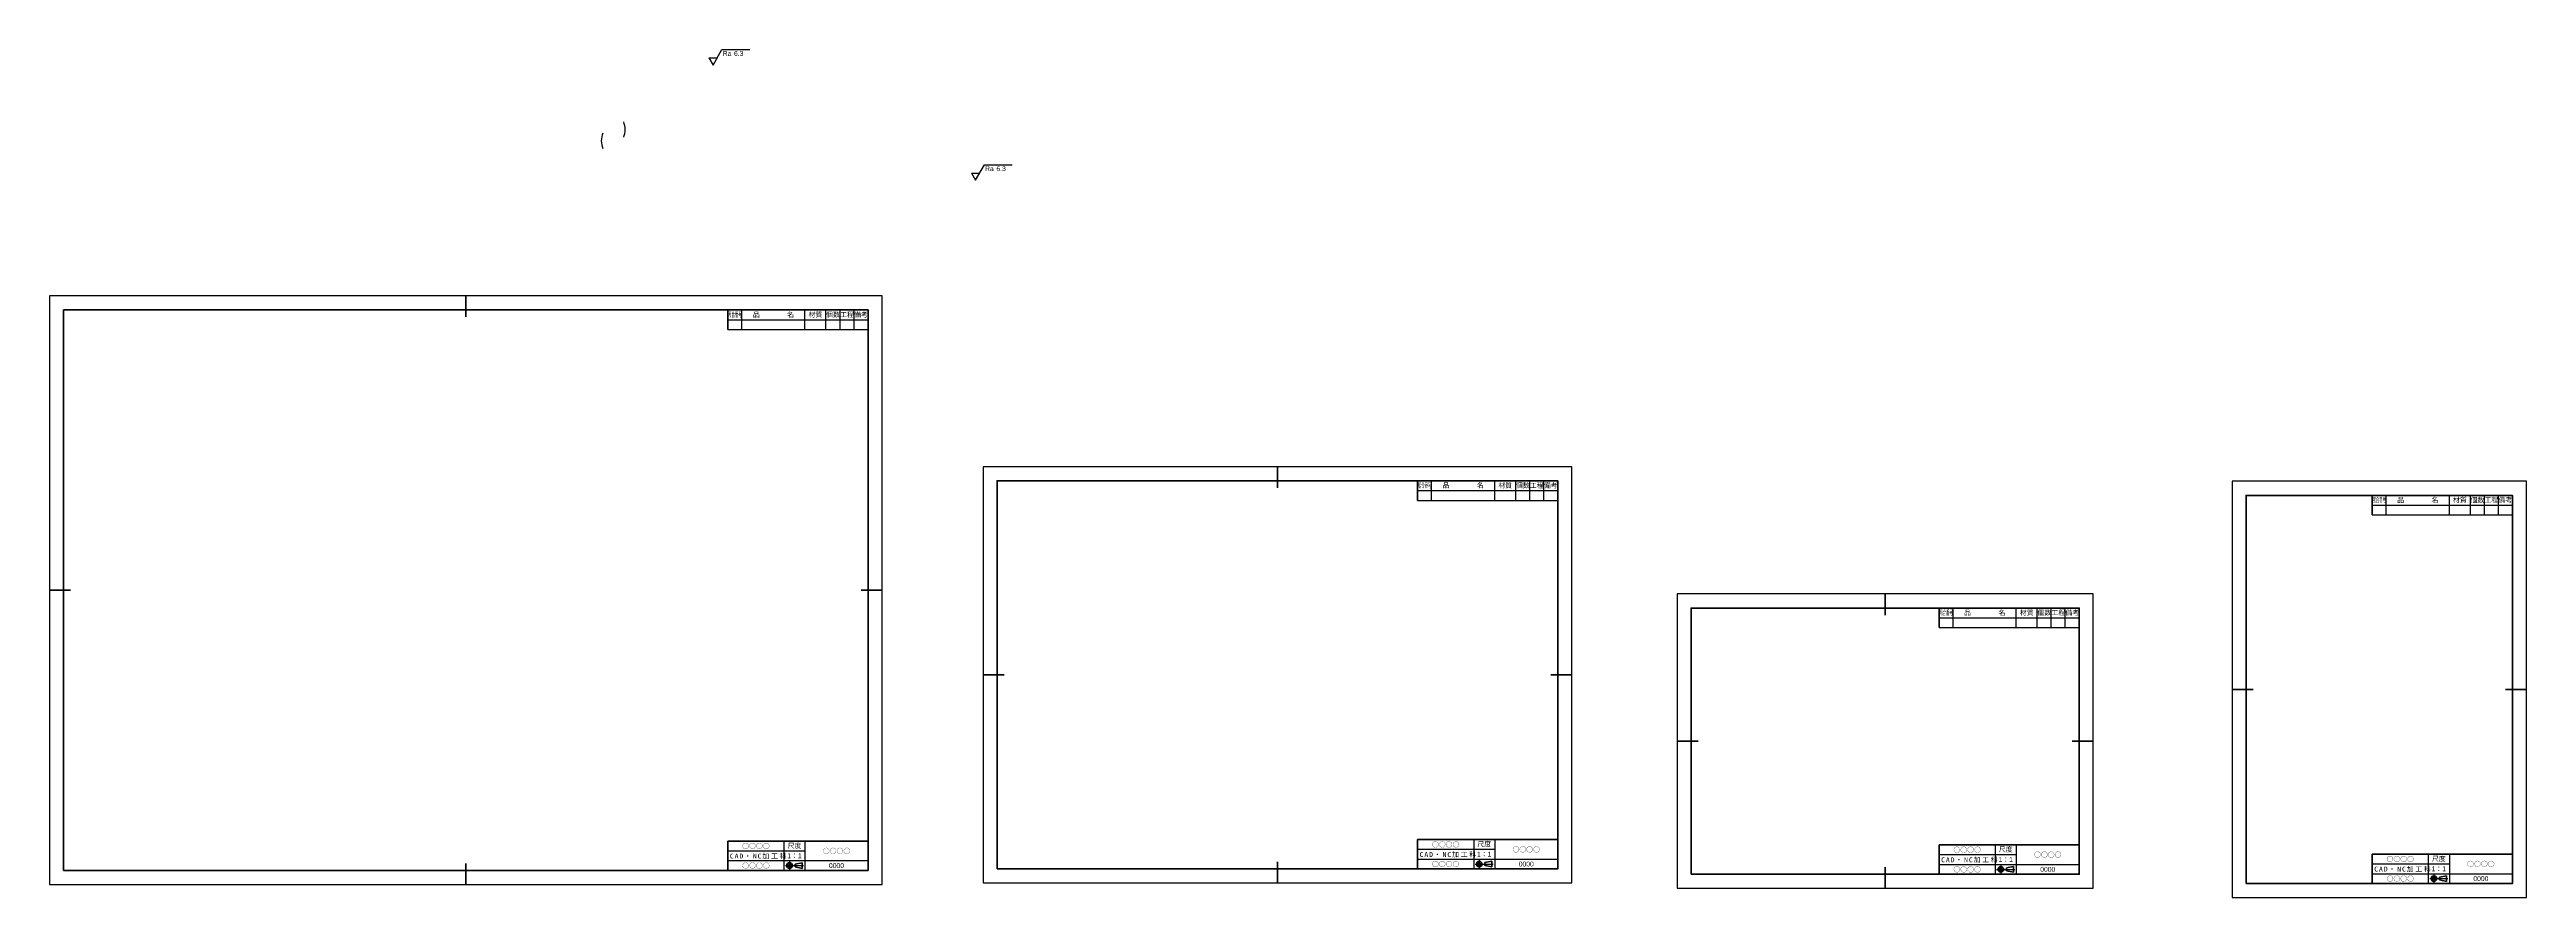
# Model space of a CAD drawing. Header units: millimetres. Extents: x -193 to 1574, y 95 to 700.
import ezdxf
from ezdxf.enums import TextEntityAlignment as Align

# ---------------------------------------------------------------- set-up
doc = ezdxf.new("R2010")
doc.units = ezdxf.units.MM
doc.linetypes.add('CENTER2', pattern=[28.575, 19.05, -3.175, 3.175, -3.175])
doc.layers.get('0').update_dxf_attribs({"lineweight": 25})
for name, color, linetype, lineweight in [('01外径線', 7, 'Continuous', 50), ('02図枠', 7, 'Continuous', 50), ('03細線', 6, 'Continuous', 25), ('05中心線', 1, 'CENTER2', 25), ('08注記', 7, 'Continuous', 25)]:
    doc.layers.add(name, color=color, linetype=linetype, lineweight=lineweight)
doc.styles.add('MSゴシック-3.5', font='MS Gothic.ttf')
doc.styles.add('横文字', font='MS PGothic.ttf')

# ---------------------------------------------------------------- blocks, each defined once
blk = doc.blocks.new('図枠Ａ２')
blk.add_lwpolyline([(0, 0), (594, 0), (594, 420), (0, 420)], close=True)
at = {"layer": '01外径線'}
for p, q in [((532, 14.5), (537, 15.5)), ((532, 14.5), (532, 12.5)), ((532, 12.5), (537, 11.5)), ((537, 15.5), (537, 11.5))]:
    blk.add_line(p, q, dxfattribs=at)
for radius in [2, 1]:
    blk.add_circle((528, 13.5), radius, dxfattribs=at)
at = {"layer": '02図枠'}
for p, q in [((297, 420), (297, 405)), ((484, 396), (484, 410)), ((0, 210), (15, 210)), ((594, 210), (579, 210)), ((484, 31), (584, 31)), ((484, 31), (484, 10)), ((297, 0), (297, 15))]:
    blk.add_line(p, q, dxfattribs=at)
blk.add_lwpolyline([(10, 10), (584, 10), (584, 410), (10, 410)], close=True, dxfattribs=at)
at = {"layer": '03細線'}
for p, q in [((494, 396), (494, 410)), ((539, 396), (539, 410)), ((554, 396), (554, 410)), ((564, 396), (564, 410)), ((574, 396), (574, 410)), ((484, 403), (584, 403)), ((484, 396), (584, 396)), ((484, 24), (539, 24)), ((524, 31), (524, 10)), ((539, 31), (539, 10)), ((484, 17), (584, 17))]:
    blk.add_line(p, q, dxfattribs=at)
at = {"layer": '05中心線'}
for p, q in [((525, 13.5), (538, 13.5)), ((528, 16.5), (528, 10.5))]:
    blk.add_line(p, q, dxfattribs=at)
at = {"style": '横文字'}
for tag, p in [('作成日', (504, 27.5)), ('尺度', (531.5, 20.5)), ('図名（名称）', (561.5, 24)), ('氏名', (504, 13.5)), ('図番', (561.5, 13.5))]:
    blk.add_attdef(tag, text='', height=3.5, dxfattribs=at).set_placement(p, align=Align.MIDDLE)
at = {"layer": '08注記', "char_height": 3.5, "attachment_point": 5, "style": 'MSゴシック-3.5'}
for s, width, insert in [('{\\W0.5;照合番号}', 9.877, (489, 406.5)), ('品\u3000\u3000\u3000\u3000名', 44.882, (516.5, 406.5)), ('材質', 14.972, (546.5, 406.5)), ('個数', 9.982, (559, 406.5)), ('工程', 9.982, (569, 406.5)), ('備考', 9.982, (579, 406.5)), ('{\\T1.25;CAD・NC加工科}', 47.63, (506.2, 20.1)), ('尺度', 14.657, (531.5, 27.5))]:
    blk.add_mtext_dynamic_manual_height_columns(s, width=width, gutter_width=17.5, heights=[0], dxfattribs=dict(at, insert=insert))
blk = doc.blocks.new('図枠Ａ３')
blk.add_lwpolyline([(0, 0), (420, 0), (420, 297), (0, 297)], close=True)
at = {"layer": '01外径線'}
for p, q in [((358, 14.5), (363, 15.5)), ((358, 14.5), (358, 12.5)), ((358, 12.5), (363, 11.5)), ((363, 15.5), (363, 11.5))]:
    blk.add_line(p, q, dxfattribs=at)
for radius in [2, 1]:
    blk.add_circle((354, 13.5), radius, dxfattribs=at)
at = {"layer": '02図枠'}
for p, q in [((210, 297), (210, 282)), ((310, 273), (310, 287)), ((0, 148.5), (15, 148.5)), ((420, 148.5), (405, 148.5)), ((310, 31), (410, 31)), ((310, 31), (310, 10)), ((210, 0), (210, 15))]:
    blk.add_line(p, q, dxfattribs=at)
blk.add_lwpolyline([(10, 10), (410, 10), (410, 287), (10, 287)], close=True, dxfattribs=at)
at = {"layer": '03細線'}
for p, q in [((320, 273), (320, 287)), ((365, 273), (365, 287)), ((380, 273), (380, 287)), ((390, 273), (390, 287)), ((400, 273), (400, 287)), ((310, 280), (410, 280)), ((310, 273), (410, 273)), ((310, 24), (365, 24)), ((350, 31), (350, 10)), ((365, 31), (365, 10)), ((310, 17), (410, 17))]:
    blk.add_line(p, q, dxfattribs=at)
at = {"layer": '05中心線'}
for p, q in [((351, 13.5), (364, 13.5)), ((354, 16.5), (354, 10.5))]:
    blk.add_line(p, q, dxfattribs=at)
at = {"style": '横文字'}
for tag, p in [('作成日', (330, 27.5)), ('尺度', (357.5, 20.5)), ('図名（名称）', (387.5, 24)), ('氏名', (330, 13.5)), ('図番', (387.5, 13.5))]:
    blk.add_attdef(tag, text='', height=3.5, dxfattribs=at).set_placement(p, align=Align.MIDDLE)
at = {"layer": '08注記', "char_height": 3.5, "attachment_point": 5, "style": 'MSゴシック-3.5'}
for s, width, insert in [('{\\W0.5;照合番号}', 9.877, (315, 283.5)), ('品\u3000\u3000\u3000\u3000名', 44.882, (342.5, 283.5)), ('材質', 14.972, (372.5, 283.5)), ('個数', 9.982, (385, 283.5)), ('工程', 9.982, (395, 283.5)), ('備考', 9.982, (405, 283.5)), ('{\\T1.25;CAD・NC加工科}', 47.63, (332.2, 20.1)), ('尺度', 14.657, (357.5, 27.5))]:
    blk.add_mtext_dynamic_manual_height_columns(s, width=width, gutter_width=17.5, heights=[0], dxfattribs=dict(at, insert=insert))
blk = doc.blocks.new('図枠Ａ４(横)')
blk.add_lwpolyline([(0, 0), (297, 0), (297, 210), (0, 210)], close=True)
at = {"layer": '01外径線'}
for p, q in [((235, 14.5), (240, 15.5)), ((235, 14.5), (235, 12.5)), ((235, 12.5), (240, 11.5)), ((240, 15.5), (240, 11.5))]:
    blk.add_line(p, q, dxfattribs=at)
for radius in [2, 1]:
    blk.add_circle((231, 13.5), radius, dxfattribs=at)
at = {"layer": '02図枠'}
for p, q in [((148.5, 210), (148.5, 195)), ((187, 186), (187, 200)), ((0, 105), (15, 105)), ((297, 105), (282, 105)), ((187, 31), (287, 31)), ((187, 31), (187, 10)), ((148.5, 0), (148.5, 15))]:
    blk.add_line(p, q, dxfattribs=at)
blk.add_lwpolyline([(10, 10), (287, 10), (287, 200), (10, 200)], close=True, dxfattribs=at)
at = {"layer": '03細線'}
for p, q in [((197, 186), (197, 200)), ((242, 186), (242, 200)), ((257, 186), (257, 200)), ((267, 186), (267, 200)), ((277, 186), (277, 200)), ((187, 193), (287, 193)), ((187, 186), (287, 186)), ((187, 24), (242, 24)), ((227, 31), (227, 10)), ((242, 31), (242, 10)), ((187, 17), (287, 17))]:
    blk.add_line(p, q, dxfattribs=at)
at = {"layer": '05中心線'}
for p, q in [((228, 13.5), (241, 13.5)), ((231, 16.5), (231, 10.5))]:
    blk.add_line(p, q, dxfattribs=at)
at = {"style": '横文字'}
for tag, p in [('作成日', (207, 27.5)), ('尺度', (234.5, 20.5)), ('図名（名称）', (264.5, 24)), ('氏名', (207, 13.5)), ('図番', (264.5, 13.5))]:
    blk.add_attdef(tag, text='', height=3.5, dxfattribs=at).set_placement(p, align=Align.MIDDLE)
at = {"layer": '08注記', "char_height": 3.5, "attachment_point": 5, "style": 'MSゴシック-3.5'}
for s, width, insert in [('{\\W0.5;照合番号}', 9.877, (192, 196.5)), ('品\u3000\u3000\u3000\u3000名', 44.882, (219.5, 196.5)), ('材質', 14.972, (249.5, 196.5)), ('個数', 9.982, (262, 196.5)), ('工程', 9.982, (272, 196.5)), ('備考', 9.982, (282, 196.5)), ('{\\T1.25;CAD・NC加工科}', 47.63, (209.2, 20.1)), ('尺度', 14.657, (234.5, 27.5))]:
    blk.add_mtext_dynamic_manual_height_columns(s, width=width, gutter_width=17.5, heights=[0], dxfattribs=dict(at, insert=insert))
blk = doc.blocks.new('図枠Ａ４(縦)')
blk.add_lwpolyline([(0, 0), (210, 0), (210, 297), (0, 297)], close=True)
at = {"layer": '01外径線'}
for p, q in [((148, 14.5), (153, 15.5)), ((148, 14.5), (148, 12.5)), ((148, 12.5), (153, 11.5)), ((153, 15.5), (153, 11.5))]:
    blk.add_line(p, q, dxfattribs=at)
for radius in [2, 1]:
    blk.add_circle((144, 13.5), radius, dxfattribs=at)
at = {"layer": '02図枠'}
for p, q in [((100, 273), (100, 287)), ((0, 148.5), (15, 148.5)), ((210, 148.5), (195, 148.5)), ((100, 31), (200, 31)), ((100, 31), (100, 10))]:
    blk.add_line(p, q, dxfattribs=at)
blk.add_lwpolyline([(10, 10), (200, 10), (200, 287), (10, 287)], close=True, dxfattribs=at)
at = {"layer": '03細線'}
for p, q in [((110, 273), (110, 287)), ((155, 273), (155, 287)), ((170, 273), (170, 287)), ((180, 273), (180, 287)), ((190, 273), (190, 287)), ((100, 280), (200, 280)), ((100, 273), (200, 273)), ((100, 24), (155, 24)), ((140, 31), (140, 10)), ((155, 31), (155, 10)), ((100, 17), (200, 17))]:
    blk.add_line(p, q, dxfattribs=at)
at = {"layer": '05中心線'}
for p, q in [((141, 13.5), (154, 13.5)), ((144, 16.5), (144, 10.5))]:
    blk.add_line(p, q, dxfattribs=at)
at = {"style": '横文字'}
for tag, p in [('作成日', (120, 27.5)), ('尺度', (147.5, 20.5)), ('図名（名称）', (177.5, 24)), ('氏名', (120, 13.5)), ('図番', (177.5, 13.5))]:
    blk.add_attdef(tag, text='', height=3.5, dxfattribs=at).set_placement(p, align=Align.MIDDLE)
at = {"layer": '08注記', "char_height": 3.5, "attachment_point": 5, "style": 'MSゴシック-3.5'}
for s, width, insert in [('{\\W0.5;照合番号}', 9.877, (105, 283.5)), ('品\u3000\u3000\u3000\u3000名', 44.882, (132.5, 283.5)), ('材質', 14.972, (162.5, 283.5)), ('個数', 9.982, (175, 283.5)), ('工程', 9.982, (185, 283.5)), ('備考', 9.982, (195, 283.5)), ('{\\T1.25;CAD・NC加工科}', 47.63, (122.2, 20.1)), ('尺度', 14.657, (147.5, 27.5))]:
    blk.add_mtext_dynamic_manual_height_columns(s, width=width, gutter_width=17.5, heights=[0], dxfattribs=dict(at, insert=insert))
blk = doc.blocks.new('表面性状')
at = {"linetype": 'ByBlock', "lineweight": -2}
for p, q in [((-2.9, 5), (2.9, 5)), ((6.4, 11), (26.3, 11))]:
    blk.add_line(p, q, dxfattribs=at)
at = {"color": 0, "linetype": 'ByBlock', "lineweight": -2}
for p, q in [((-2.9, 5), (0, 0)), ((0, 0), (6.4, 11))]:
    blk.add_line(p, q, dxfattribs=at)
at = {"color": 0, "linetype": 'ByBlock', "lineweight": -2, "insert": (6.9, 10), "char_height": 3.5, "attachment_point": 1, "style": '横文字'}
blk.add_mtext_dynamic_manual_height_columns('Ra', width=18.568, gutter_width=17.5, heights=[0], dxfattribs=at)
at = {"linetype": 'ByBlock', "lineweight": -2, "style": '横文字'}
blk.add_attdef('値', (15, 6.5), '', height=3.5, dxfattribs=at)
blk = doc.blocks.new('カッコ左')
blk.add_arc((14, 5.5), 15, 158.4898, 201.5102)
blk = doc.blocks.new('カッコ右')
blk.add_arc((-14, 5.5), 15, 338.4898, 21.5102)

msp = doc.modelspace()

# ---------------------------------------------------------------- block references
for name, p, values in [('表面性状', (280.6, 688.8), {'値': '6.3'}), ('表面性状', (467.8, 606.6), {'値': '6.3'}), ('図枠Ａ２', (-192.8, 104), {'尺度': '1：1', '氏名': '○○○○', '作成日': '○○○○', '図名（名称）': '○○○○', '図番': '0000'}), ('図枠Ａ３', (473.3, 105.1), {'尺度': '1：1', '氏名': '○○○○', '作成日': '○○○○', '図名（名称）': '○○○○', '図番': '0000'}), ('図枠Ａ４(縦)', (1364.4, 94.7), {'尺度': '1：1', '氏名': '○○○○', '作成日': '○○○○', '図名（名称）': '○○○○', '図番': '0000'}), ('図枠Ａ４(横)', (968.4, 101.3), {'尺度': '1：1', '氏名': '○○○○', '作成日': '○○○○', '図名（名称）': '○○○○', '図番': '0000'})]:
    msp.add_blockref(name, p).add_auto_attribs(values)
for name, p in [('カッコ左', (201.9, 629.2)), ('カッコ右', (216.9, 637.2))]:
    msp.add_blockref(name, p)

doc.saveas('drawing.dxf')
